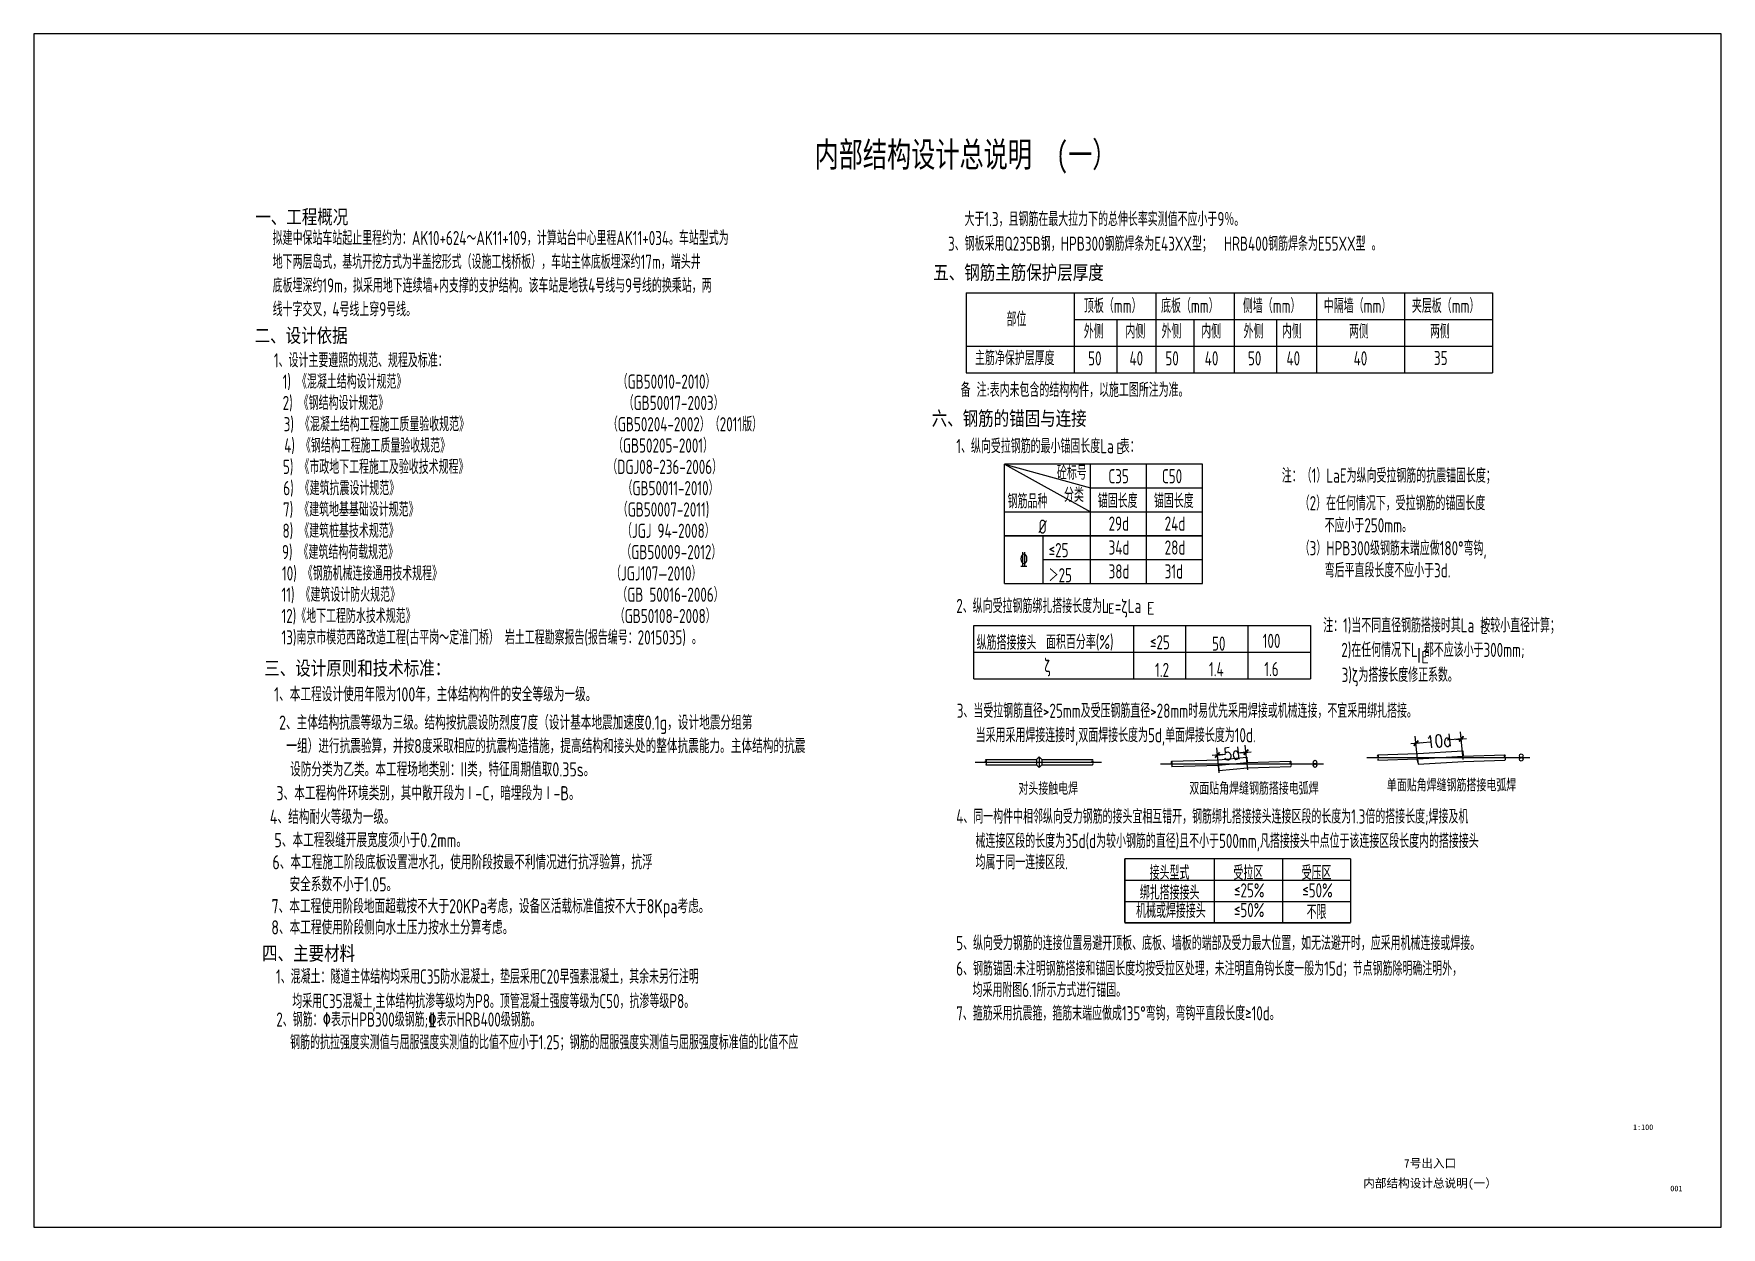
# Model space of a CAD drawing. Header units: millimetres. Extents: x -897614 to 191467, y -439928 to 101803.
# Drawn here: x -167194 to -107794, y 59799 to 101803 of the extents above; entities that cross this region are included whole.
import ezdxf
from ezdxf.enums import TextEntityAlignment as Align

# ---------------------------------------------------------------- set-up
doc = ezdxf.new("R2010")
doc.units = ezdxf.units.MM
doc.header["$LTSCALE"] = 1000
doc.linetypes.add('CENTER', pattern=[1.625, 1.25, -0.125, 0.125, -0.125])
doc.linetypes.add('DASHDOTX2', pattern=[2, 1, -0.5, 0, -0.5])
for name, color, linetype in [('3', 3, 'Continuous'), ('CHI', 3, 'Continuous'), ('DET1', 3, 'DASHDOTX2'), ('DIM', 3, 'Continuous'), ('GJ', 1, 'Continuous'), ('HATCH', 8, 'Continuous'), ('TEXT', 7, 'Continuous'), ('图框', 3, 'Continuous')]:
    doc.layers.add(name, color=color, linetype=linetype)
doc.layers.add('DY', color=1, linetype='Continuous', plot=False)
doc.styles.add('hzdx', font='txt1.shx', dxfattribs={"width": 0.75, "bigfont": 'hzdx.shx'})
doc.styles.add('HZTXT', font='simplex.shx', dxfattribs={"width": 0.8, "bigfont": 'hztxt.shx'})
doc.styles.add('TK-HZ-HT', font='', dxfattribs={"width": 0.8})
doc.styles.add('TK-HZ-ST', font='', dxfattribs={"width": 0.8})
doc.styles.add('TKW', font='', dxfattribs={"width": 0.707})
doc.styles.add('TSSD_Norm', font='tssdeng.shx', dxfattribs={"width": 0.7, "bigfont": 'tssdchn.shx'})
doc.styles.add('TSSD_Num', font='Tssdeng.shx', dxfattribs={"width": 0.7, "bigfont": 'tssdchn.shx'})
doc.styles.add('TSSD_Rein', font='tssdeng.shx', dxfattribs={"width": 0.75, "bigfont": 'hztxt.shx'})
doc.styles.add('宋体', font='', dxfattribs={"width": 0.8})
doc.styles.get('TK-HZ-HT').set_extended_font_data('SimSun')
doc.styles.get('TK-HZ-ST').set_extended_font_data('SimSun')
doc.styles.get('TKW').set_extended_font_data('宋体')
doc.styles.get('宋体').set_extended_font_data('SimSun')
doc.dimstyles.new('DIMN100', dxfattribs={"dimscale": 0.01, "dimtxt": 350, "dimasz": 1, "dimexe": 200, "dimexo": 50, "dimgap": 50, "dimtad": 1, "dimdec": 0, "dimzin": 0, "dimdsep": 46, "dimtxsty": 'HZTXT', "dimblk": '_DIMX', "dimcen": 25, "dimclrt": 7, "dimadec": 0, "dimazin": 0, "dimtfac": 1, "dimtdec": 0, "dimtix": 1, "dimtmove": 2, "dimatfit": 3, "dimldrblk": '_DIMX', "dimfxl": 0, "dimtolj": 1, "dimtzin": 0, "dimarcsym": 0})

msp = doc.modelspace()

# ---------------------------------------------------------------- texts
at = {"color": 7, "linetype": 'Continuous', "style": 'TKW', "width": 0.707}
msp.add_text('内部结构设计总说明  (一）', height=882, dxfattribs=at).set_placement((-139710.83761, 97116.11392))
at = {"color": 2, "style": '宋体', "width": 0.8}
for s, p in [('一、工程概况', (-159394.50262, 95109.78789)), ('五、钢筋主筋保护层厚度', (-135531.15472, 93152.11244)), ('二、设计依据', (-159418.79781, 90935.98555)), ('六、钢筋的锚固与连接', (-135587.1133, 88014.96488)), ('   三、设计原则和技术标准：', (-159896.96533, 79225.45674)), ('四、主要材料', (-159157.91911, 69192.39365))]:
    msp.add_text(s, height=500, dxfattribs=at).set_placement(p)
at = {"style": 'hzdx', "width": 0.75}
for s, height, p in [('E', 360, (-129083.69682, 87032.20661)), ('l', 328.05, (-129445.80299, 81419.16637)), ('E', 328.05, (-129366.48414, 81408.35714)), ('E', 405, (-128002.19464, 81376.83382)), ('E', 405, (-116267.4543, 80695.15588)), ('l', 500, (-118499.47465, 79677.03199)), ('E', 405, (-118349.19619, 79657.25375))]:
    msp.add_text(s, height=height, dxfattribs=at).set_placement(p)
at = {"layer": 'HATCH', "color": 7, "width": 0.7}
for s, style, p in [('大于1.3，且钢筋在最大拉力下的总伸长率实测值不应小于9％。 ', 'TSSD_Num', (-134430.91897, 95030.25605)), ('  3、钢板采用Q235B钢，HPB300钢筋焊条为E43XX型；  HRB400钢筋焊条为E55XX型 。', 'TSSD_Num', (-135434.96533, 94164.10666)), ('1、设计主要遵照的规范、规程及标准： ', 'TSSD_Num', (-158741.32951, 90060.61977)), ('1) 《混凝土结构设计规范》                                   （GB50010-2010）', 'TSSD_Num', (-158431.36041, 89310.61977)), ('2) 《钢结构设计规范》                                       （GB50017-2003）', 'TSSD_Num', (-158431.36041, 88560.61977)), ('备 注:表内未包含的结构构件，以施工图所注为准。', 'TSSD_Norm', (-134566.59098, 89017.97567)), ('3) 《混凝土结构工程施工质量验收规范》                       （GB50204-2002）（2011版）', 'TSSD_Num', (-158394.85073, 87810.61977)), ('4) 《钢结构工程施工质量验收规范》                           （GB50205-2001）', 'TSSD_Num', (-158377.84906, 87060.61977)), ('1、纵向受拉钢筋的最小锚固长度La 表：', 'TSSD_Num', (-134720.63346, 87040.65613)), ('5) 《市政地下工程施工及验收技术规程》                       （DGJ08-236-2006）', 'TSSD_Num', (-158422.23518, 86310.61977)), ('砼标号', 'TSSD_Num', (-131176.66919, 86106.83252)), ('C35', 'TSSD_Num', (-129365.26979, 85980.0984)), ('C50', 'TSSD_Num', (-127480.82113, 85980.0984)), ('注：（1）LaE为纵向受拉钢筋的抗震锚固长度；', 'TSSD_Num', (-123262.76962, 86002.69445)), ('6) 《建筑抗震设计规范》                                     （GB50011-2010）', 'TSSD_Num', (-158410.51301, 85560.61977)), ('钢筋品种', 'TSSD_Num', (-132912.31506, 85100.11644)), ('分类', 'TSSD_Num', (-130928.91986, 85324.66324)), ('锚固长度', 'TSSD_Num', (-129738.17489, 85113.54294)), ('锚固长度', 'TSSD_Num', (-127764.48556, 85113.54294)), ('（2）在任何情况下，受拉钢筋的锚固长度', 'TSSD_Num', (-122630.88891, 85031.39695)), ('7) 《建筑地基基础设计规范》                                 （GB50007-2011)', 'TSSD_Num', (-158419.64117, 84810.61977)), ('8) 《建筑桩基技术规范》                                     （JGJ 94-2008） ', 'TSSD_Num', (-158437.89747, 84060.61977)), ('%%C', 'TSSD_Num', (-131825.14826, 84205.58542)), ('29d', 'TSSD_Num', (-129358.31596, 84311.99004)), ('24d', 'TSSD_Num', (-127384.62664, 84311.99004)), ('不应小于250mm。', 'TSSD_Num', (-121756.28832, 84254.18924)), ('9) 《建筑结构荷载规范》                                     （GB50009-2012）', 'TSSD_Num', (-158456.15085, 83310.61977)), ('≤25\u3000', 'TSSD_Num', (-131469.18445, 83380.41427)), ('34d', 'TSSD_Num', (-129358.31596, 83471.55332)), ('28d', 'TSSD_Num', (-127384.62664, 83471.55332)), ('（3）HPB300级钢筋末端应做180%%D弯钩,', 'TSSD_Num', (-122630.88891, 83446.58509)), ('%%132', 'TSSD_Num', (-132489.54738, 83061.09209)), ('弯后平直段长度不应小于3d.', 'TSSD_Num', (-121752.8124, 82669.37738)), ('10) 《钢筋机械连接通用技术规程》                            （JGJ107—2010）', 'TSSD_Num', (-158456.15085, 82560.61977)), ('＞25\u3000', 'TSSD_Num', (-131469.18445, 82495.88196)), ('38d', 'TSSD_Num', (-129358.31596, 82631.11659)), ('31d', 'TSSD_Num', (-127384.62664, 82631.11659)), ('11) 《建筑设计防火规范》                                    （GB 50016-2006）', 'TSSD_Num', (-158473.91675, 81810.61977)), ('12)《地下工程防水技术规范》                                 （GB50108-2008）', 'TSSD_Num', (-158473.91675, 81060.61977)), ('2、纵向受拉钢筋绑扎搭接长度为L =ζLa :', 'TSSD_Norm', (-134720.02291, 81414.10442)), ('13)南京市模范西路改造工程(古平岗～定淮门桥） 岩土工程勘察报告(报告编号：2015035) 。', 'TSSD_Num', (-158473.91675, 80307.72274)), ('注：1)当不同直径钢筋搭接时其La 按较小直径计算；', 'TSSD_Num', (-121805.0853, 80731.3843)), ('纵筋搭接接头', 'TSSD_Num', (-134002.44399, 80124.89508)), ('面积百分率(%)', 'TSSD_Num', (-131559.33698, 80145.49552)), ('≤25', 'TSSD_Num', (-127903.09062, 80136.66122)), ('50', 'TSSD_Num', (-125718.21156, 80089.5426)), ('100', 'TSSD_Num', (-123934.21725, 80185.66623)), ('   2)在任何情况下L 都不应该小于300mm;', 'TSSD_Num', (-121805.0853, 79868.11962)), ('ζ', 'TSSD_Norm', (-131624.96179, 79340.69553)), ('1.2', 'TSSD_Num', (-127722.79679, 79163.16203)), ('1.4', 'TSSD_Num', (-125825.93714, 79187.35888)), ('1.6', 'TSSD_Num', (-123879.03304, 79192.87462)), ('   3)ζ为搭接长度修正系数。', 'TSSD_Num', (-121791.3353, 78988.19836)), ('3、当受拉钢筋直径>25mm及受压钢筋直径>28mm时易优先采用焊接或机械连接，不宜采用绑扎搭接。', 'TSSD_Num', (-134703.98657, 77726.60637)), ('当采用采用焊接连接时,双面焊接长度为5d,单面焊接长度为10d.', 'TSSD_Num', (-134037.61408, 76867.27869)), ('4、同一构件中相邻纵向受力钢筋的接头宜相互错开，钢筋绑扎搭接接头连接区段的长度为1.3倍的搭接长度;焊接及机', 'TSSD_Num', (-134722.10009, 74004.75645)), ('械连接区段的长度为35d(d为较小钢筋的直径)且不小于500mm,凡搭接接头中点位于该连接区段长度内的搭接接头', 'TSSD_Num', (-134043.15037, 73145.42877)), ('均属于同一连接区段.', 'TSSD_Num', (-134043.15037, 72395.42877)), ('≤25%', 'TSSD_Num', (-124944.42763, 71404.28994)), ('≤50%', 'TSSD_Num', (-122544.42763, 71404.28994)), ('机械或焊接接头', 'TSSD_Num', (-128390.41206, 70683.79693)), ('≤50%', 'TSSD_Num', (-124949.59852, 70711.65851)), ('5、纵向受力钢筋的连接位置易避开顶板、底板、墙板的端部及受力最大位置，如无法避开时，应采用机械连接或焊接。', 'TSSD_Num', (-134723.67511, 69549.75125)), ('  1、混凝土：隧道主体结构均采用C35防水混凝土，垫层采用C20早强素混凝土，其余未另行注明', 'TSSD_Num', (-159091.2783, 68371.52751)), ('6、钢筋锚固:未注明钢筋搭接和锚固长度均按受拉区处理，未注明直角钩长度一般为15d；节点钢筋除明确注明外，', 'TSSD_Num', (-134723.67511, 68654.08196)), ('均采用附图6.1所示方式进行锚固。', 'TSSD_Num', (-134148.44478, 67900.14495)), ('    均采用C35混凝土,主体结构抗渗等级均为P8。顶管混凝土强度等级为C50，抗渗等级P8。', 'TSSD_Num', (-158943.70988, 67508.12471)), ('  2、钢筋：%%130表示HPB300级钢筋;%%132表示HRB400级钢筋。', 'TSSD_Num', (-159080.7577, 66859.45796)), ('7、箍筋采用抗震箍，箍筋末端应做成135°弯钩，弯钩平直段长度≥10d。', 'TSSD_Num', (-134723.67511, 67079.27881)), ('钢筋的抗拉强度实测值与屈服强度实测值的比值不应小于1.25；钢筋的屈服强度实测值与屈服强度标准值的比值不应', 'TSSD_Num', (-158167.89069, 66061.77057))]:
    msp.add_text(s, height=500, dxfattribs=dict(at, style=style)).set_placement(p)
at = {"layer": 'HATCH', "color": 7, "style": 'TSSD_Norm', "width": 0.7}
for s, p in [('顶板（mm）', (-130226.53709, 91827.50242)), ('底板（mm）', (-127513.13873, 91827.50242)), ('侧墙（mm）', (-124632.10685, 91827.50242)), ('中隔墙（mm）', (-121783.41393, 91827.50242)), ('夹层板（mm）', (-118683.02739, 91827.50242)), ('部位', (-132953.95128, 91356.93126)), ('外侧', (-130232.72345, 90929.38067)), ('内侧', (-128767.79649, 90929.38067)), ('外侧', (-127496.70912, 90929.38067)), ('内侧', (-126098.79785, 90929.38067)), ('外侧', (-124607.49346, 90929.38067)), ('内侧', (-123260.10531, 90929.38067)), ('两侧', (-120896.47912, 90929.38067)), ('两侧', (-118048.76229, 90929.38067)), ('主筋净保护层厚度', (-134062.39144, 89988.338)), ('50', (-130079.18918, 89979.06241)), ('40', (-128623.69114, 89979.06241)), ('50', (-127360.96393, 89979.06241)), ('40', (-125974.59572, 89979.06241)), ('50', (-124454.56948, 89979.06241)), ('40', (-123097.34944, 89979.06241)), ('40', (-120733.61968, 89979.06241)), ('35', (-117906.61703, 89990.44719))]:
    msp.add_text(s, height=500, dxfattribs=at).set_placement(p, align=Align.BOTTOM_LEFT)
at = {"layer": 'HATCH', "color": 7, "style": 'TSSD_Num', "width": 0.7}
for s, p in [('接头型式', (-127214.47702, 72302.4429)), ('受拉区', (-124439.83785, 72302.4429)), ('受压区', (-122039.83785, 72302.4429)), ('绑扎搭接接头', (-127209.30612, 71601.42836)), ('不限', (-122039.83785, 70908.79693))]:
    msp.add_text(s, height=500, dxfattribs=at).set_placement(p, align=Align.MIDDLE)
at = {"layer": 'TEXT', "style": 'TSSD_Num', "width": 0.7}
for s, p in [('拟建中保站车站起止里程约为：AK10+624～AK11+109，计算站台中心里程AK11+034。车站型式为', (-158783.66247, 94213.31647)), ('地下两层岛式，基坑开挖方式为半盖挖形式（设施工栈桥板），车站主体底板埋深约17m，端头井', (-158783.66247, 93378.31646)), ('底板埋深约19m，拟采用地下连续墙+内支撑的支护结构。该车站是地铁4号线与9号线的换乘站，两', (-158783.66247, 92543.31645)), ('线十字交叉，4号线上穿9号线。', (-158783.66247, 91708.31644))]:
    msp.add_text(s, height=500, dxfattribs=at).set_placement(p, align=Align.BOTTOM_LEFT)
at = {"layer": 'TEXT', "style": 'TSSD_Rein', "width": 0.75}
msp.add_text('1、本工程设计使用年限为100年，主体结构构件的安全等级为一级。', height=500, dxfattribs=at).set_placement((-153062.18412, 78154.5906), align=Align.BOTTOM_CENTER)
for s, p in [('2、主体结构抗震等级为三级。结构按抗震设防烈度7度（设计基本地震加速度0.1g，设计地震分组第', (-150227.6154, 77558.43675)), ('一组）进行抗震验算，并按8度采取相应的抗震构造措施，提高结构和接头处的整体抗震能力。主体结构的抗震', (-149167.51991, 76733.6336)), ('设防分类为乙类。本工程场地类别：II类，特征周期值取0.35s。', (-152814.19326, 75912.76746)), ('3、本工程构件环境类别，其中敞开段为Ⅰ-C，暗埋段为Ⅰ-B。', (-153315.76041, 75074.14462)), ('4、结构耐火等级为一级。', (-156686.0882, 74240.72646)), ('5、本工程裂缝开展宽度须小于0.2mm。', (-155333.05126, 73421.51901)), ('6、本工程施工阶段底板设置泄水孔，使用阶段按最不利情况进行抗浮验算，抗浮', (-152100.40682, 72646.28924))]:
    msp.add_text(s, height=500, dxfattribs=at).set_placement(p, align=Align.MIDDLE_CENTER)
for s, p in [('安全系数不小于1.05。', (-158190.11744, 71616.43037)), ('7、本工程使用阶段地面超载按不大于20KPa考虑，设备区活载标准值按不大于8Kpa考虑。', (-158824.043, 70846.78997)), ('8、本工程使用阶段侧向水土压力按水土分算考虑。', (-158832.15308, 70100.72698))]:
    msp.add_text(s, height=500, dxfattribs=at).set_placement(p)
at = {"layer": '图框', "color": 7}
for s, height, style, p in [('1:100', 200, 'TK-HZ-ST', (-110543.83845, 63318.86498)), ('7号出入口', 300, 'TK-HZ-HT', (-118043.83845, 62048.86498)), ('内部结构设计总说明(一）', 300, 'TK-HZ-HT', (-118043.83845, 61348.86498))]:
    msp.add_text(s, height=height, dxfattribs=dict(at, style=style)).set_placement(p, align=Align.MIDDLE_CENTER)
at = {"layer": '图框', "color": 7, "style": 'TK-HZ-ST'}
msp.add_text('001 ', height=200, dxfattribs=at).set_placement((-109587.48319, 61061.97498))

# ---------------------------------------------------------------- blocks, each defined once
blk = doc.blocks.new('_DIMX')
blk.add_line((-150, 0), (150, 0))
at = {"const_width": 50}
blk.add_lwpolyline([(-70, -70), (70, 70)], dxfattribs=at)
blk = doc.blocks.new('*D1732')
at = {"layer": 'Defpoints', "color": 0, "lineweight": 0, "transparency": 16777216}
for p in [(91.74, 12.95), (79.56, 5.83), (92.35, 6.61)]:
    blk.add_point(p, dxfattribs=at)
at = {"layer": 'DIM', "color": 0, "lineweight": -2, "transparency": 16777216}
for p, q in [((92.31, 7.11), (91.55, 14.94)), ((79.52, 6.33), (78.8, 13.71)), ((79, 11.72), (82.98, 12.1)), ((91.73, 12.95), (87.75, 12.57))]:
    blk.add_line(p, q, dxfattribs=at)
at = {"layer": 'DIM', "color": 0, "lineweight": -2, "transparency": 16777216, "xscale": 0.01, "yscale": 0.01, "zscale": 0.01}
for p, rotation in [((78.99, 11.72), 185.538328573727), ((91.74, 12.95), 5.538328573727005)]:
    blk.add_blockref('_DIMX', p, dxfattribs=dict(at, rotation=rotation))
at = {"layer": 'DIM', "color": 7, "transparency": 16777216, "insert": (85.37, 12.34), "char_height": 3.5, "attachment_point": 5, "rotation": 5.5383, "style": 'HZTXT'}
blk.add_mtext('\\A1;10d', dxfattribs=at)
blk = doc.blocks.new('*D1733')
at = {"layer": 'Defpoints', "color": 0, "lineweight": 0, "transparency": 16777216}
for p in [(31.12, 9.19), (23.58, 2.92), (31.65, 3.71)]:
    blk.add_point(p, dxfattribs=at)
at = {"layer": 'DIM', "color": 0, "lineweight": -2, "transparency": 16777216}
for p, q in [((23.54, 3.42), (22.86, 10.4)), ((31.6, 4.21), (30.92, 11.18)), ((23.06, 8.41), (25.35, 8.63)), ((31.11, 9.19), (28.81, 8.97))]:
    blk.add_line(p, q, dxfattribs=at)
at = {"layer": 'DIM', "color": 0, "lineweight": -2, "transparency": 16777216, "xscale": 0.01, "yscale": 0.01, "zscale": 0.01}
for p, rotation in [((31.12, 9.19), 5.538328573727005), ((23.05, 8.41), 185.538328573727)]:
    blk.add_blockref('_DIMX', p, dxfattribs=dict(at, rotation=rotation))
at = {"layer": 'DIM', "color": 7, "transparency": 16777216, "insert": (27.08, 8.8), "char_height": 3.5, "attachment_point": 5, "rotation": 5.5383, "style": 'HZTXT'}
blk.add_mtext('\\A1;5d', dxfattribs=at)
blk = doc.blocks.new('A$C1A785880')
at = {"layer": '3'}
h = blk.add_hatch(color=256, dxfattribs=at)
h.paths.add_polyline_path([(50.43, 5.9, -0.026786), (50.48, 5.91, -0.225267), (50.12, 6.15, 0.250223), (49.99, 5.9)])
h.paths.add_polyline_path([(49.99, 5.9, 0.242892), (50.11, 5.66, -0.207597), (50.43, 5.9)])
h = blk.add_hatch(color=256, dxfattribs=at)
h.paths.add_polyline_path([(50.97, 6.15, -0.250223), (51.1, 5.9), (50.66, 5.9, 0.026786), (50.61, 5.91, 0.225267)])
h.paths.add_polyline_path([(50.66, 5.9), (51.1, 5.9, -0.242892), (50.98, 5.66, 0.207597)])
h = blk.add_hatch(color=256, dxfattribs=at)
h.paths.add_polyline_path([(108.5, 7.69, -0.026786), (108.56, 7.7, -0.225267), (108.2, 7.93, 0.250223), (108.07, 7.69)])
h.paths.add_polyline_path([(108.07, 7.69, 0.242892), (108.19, 7.45, -0.207597), (108.5, 7.69)])
for p, q in [((79.47, 8.84), (92.16, 9.6)), ((92.16, 9.6), (92.31, 8.11)), ((-42.11, 7.1), (-27.86, 7.1)), ((-42.11, 5.6), (-27.86, 5.6)), ((-27.86, 7.1), (-27.11, 7.85)), ((-27.86, 7.1), (-27.86, 5.6)), ((-27.86, 5.6), (-27.11, 4.85)), ((-27.11, 7.85), (-26.36, 7.1)), ((-27.11, 7.85), (-27.11, 4.85)), ((-27.11, 4.85), (-26.36, 5.6)), ((-26.36, 7.1), (-12.11, 7.1)), ((-26.36, 7.1), (-26.36, 5.6)), ((-26.36, 5.6), (-12.11, 5.6)), ((10.14, 6.65), (23.39, 7.05)), ((10.19, 5.15), (23.33, 5.55)), ((23.33, 5.55), (31.49, 6.32)), ((23.33, 5.55), (23.48, 4.05)), ((23.39, 7.05), (31.35, 7.82)), ((23.48, 4.05), (31.54, 4.83)), ((31.35, 7.82), (31.49, 6.32)), ((31.49, 6.33), (43.66, 6.71)), ((31.54, 4.84), (43.73, 5.21)), ((68.22, 8.44), (79.47, 8.84)), ((68.27, 6.94), (79.42, 7.33)), ((79.42, 7.33), (92.31, 8.11)), ((79.42, 7.33), (79.56, 5.83)), ((79.56, 5.84), (92.35, 6.61)), ((92.31, 8.12), (103.98, 8.5)), ((92.35, 6.62), (104.05, 7))]:
    blk.add_line(p, q, dxfattribs=at)
for centre in [(50.54, 6.41), (50.54, 5.42), (108.62, 8.2), (108.62, 7.2)]:
    blk.add_circle(centre, 0.5, dxfattribs=at)
for centre, radius, start, end in [((-41.81, 6.73), 0.479, 128.442, 231.558), ((-42.4, 6.73), 0.479, 308.442, 51.558), ((-42.4, 5.98), 0.479, 308.442, 51.558), ((-11.81, 6.73), 0.479, 128.442, 231.558), ((-12.4, 6.73), 0.479, 308.442, 51.558), ((-12.4, 5.98), 0.479, 308.442, 51.558), ((10.49, 6.26), 0.479, 124.6521, 227.7681), ((9.84, 5.55), 0.479, 304.6521, 47.7681), ((9.89, 6.3), 0.479, 304.6521, 47.7681), ((43.98, 6.29), 0.479, 130.9247, 234.0406), ((43.38, 6.27), 0.479, 310.9247, 54.0406), ((43.42, 5.52), 0.479, 310.9247, 54.0406), ((50.28, 5.9), 0.295, 123.5436, 235.0145), ((50.81, 5.9), 0.295, 304.9855, 56.4564), ((68.57, 8.04), 0.479, 124.6521, 227.7681), ((67.92, 7.34), 0.479, 304.6521, 47.7681), ((67.97, 8.08), 0.479, 304.6521, 47.7681), ((104.3, 8.08), 0.479, 130.9247, 234.0406), ((103.7, 8.05), 0.479, 310.9247, 54.0406), ((103.73, 7.3), 0.479, 310.9247, 54.0406), ((108.36, 7.69), 0.295, 123.5436, 235.0145)]:
    blk.add_arc(centre, radius, start, end, dxfattribs=at)
at = {"layer": 'DET1', "linetype": 'CENTER'}
for p, q in [((-45.19, 6.35), (-9.62, 6.35)), ((7.08, 5.9), (52.92, 5.9)), ((65.16, 7.69), (111, 7.69))]:
    blk.add_line(p, q, dxfattribs=at)
at = {"layer": 'GJ'}
for p, q in [((23.33, 5.55), (31.49, 6.33)), ((79.42, 7.33), (92.31, 8.12))]:
    blk.add_line(p, q, dxfattribs=at)
at = {"layer": 'CHI', "style": 'HZTXT', "width": 0.8}
for s, p in [('对头接触电焊', (-32.97, -2.81)), ('双面贴角焊缝钢筋搭接电弧焊', (15.16, -2.75)), ('单面贴角焊缝钢筋搭接电弧焊', (70.8, -1.84))]:
    blk.add_text(s, height=3.5, dxfattribs=at).set_placement(p)
at = {"layer": 'DIM'}
for base, p1, p2, text, picture, middle in [((91.74, 12.95), (79.56, 5.83), (92.35, 6.61), '10d', '*D1732', (85.37, 12.34)), ((31.12, 9.19), (23.58, 2.92), (31.65, 3.71), '5d', '*D1733', (27.08, 8.8))]:
    dim = blk.add_linear_dim(base=base, p1=p1, p2=p2, angle=5.5383, text=text, dimstyle='DIMN100', override={"dimtxsty": 'HZTXT'}, dxfattribs=at)
    dim.commit()
    dim.dimension.update_dxf_attribs({"geometry": picture, "text_midpoint": middle, "dimtype": 128})

# ---------------------------------------------------------------- linework, layer by layer
for p, q in [((-115845.69251, 92684.67207), (-115845.69251, 89867.87165)), ((-126051.96235, 86659.52802), (-129999.341, 86659.52802)), ((-134099.7247, 79094.33314), (-134099.7247, 80972.20009)), ((-134099.7247, 80972.20009), (-122252.21303, 80972.20009)), ((-128480.92782, 80972.20009), (-128480.92782, 79094.33314)), ((-122252.21303, 80972.20009), (-122252.21303, 79094.33314))]:
    msp.add_line(p, q)
at = {"const_width": 4.59375}
msp.add_lwpolyline([(-128480.92782, 79094.33314), (-128480.92782, 80972.20009)], dxfattribs=at)
at = {"layer": 'DY'}
msp.add_lwpolyline([(-167193.83845, 59798.86498), (-107793.83845, 59798.86498), (-107793.83845, 101803.15069), (-167193.83845, 101803.15069)], close=True, dxfattribs=at)
at = {"layer": 'HATCH', "color": 7}
for p, q in [((-134370.73121, 92684.67207), (-115845.69251, 92684.67207)), ((-134370.73121, 92684.67207), (-134370.73121, 89867.87165)), ((-130573.85621, 92684.67207), (-130573.85621, 89867.87165)), ((-127701.58926, 92684.67207), (-127701.58926, 89867.87165)), ((-124935.24739, 92684.67207), (-124935.24739, 89867.87165)), ((-122043.89681, 92684.67207), (-122043.89681, 89867.87165)), ((-118944.79466, 92684.67207), (-118944.79466, 89867.87165)), ((-130573.85621, 91745.7386), (-115859.58921, 91745.7386)), ((-129070.95572, 91745.7386), (-129070.95572, 89867.87165)), ((-126355.01106, 91745.7386), (-126355.01106, 89867.87165)), ((-123450.43289, 91745.7386), (-123450.43289, 89867.87165)), ((-134370.73121, 90806.80513), (-115845.69251, 90806.80513)), ((-134370.73121, 89867.87165), (-115845.69251, 89867.87165)), ((-129999.341, 86659.52802), (-133019.73461, 86659.52802)), ((-133019.73461, 82457.3444), (-133019.73461, 86659.52802)), ((-133019.73461, 86659.52802), (-129999.341, 85819.0913)), ((-133019.73461, 86659.52802), (-129999.341, 84978.65457)), ((-129999.341, 82457.3444), (-129999.341, 86659.52802)), ((-129999.341, 82457.3444), (-129999.341, 86659.52802)), ((-128025.65168, 82457.3444), (-128025.65168, 86659.52802)), ((-126051.96235, 82457.3444), (-126051.96235, 86659.52802)), ((-129999.341, 85819.0913), (-126051.96235, 85819.0913)), ((-133019.73461, 84978.65457), (-129999.341, 84978.65457)), ((-129999.341, 84978.65457), (-126051.96235, 84978.65457)), ((-129999.341, 84138.21785), (-133019.73461, 84138.21785)), ((-133019.73461, 84138.21785), (-129999.341, 84138.21785)), ((-131662.8232, 82457.3444), (-131662.8232, 84138.21785)), ((-126051.96235, 84138.21785), (-129999.341, 84138.21785)), ((-129999.341, 84138.21785), (-126051.96235, 84138.21785)), ((-131662.8232, 83297.78113), (-129999.341, 83297.78113)), ((-129999.341, 83297.78113), (-126051.96235, 83297.78113)), ((-133019.73461, 82457.3444), (-129999.341, 82457.3444)), ((-129999.341, 82457.3444), (-126051.96235, 82457.3444)), ((-126652.65355, 80972.20009), (-126652.65355, 79094.33314)), ((-124462.52444, 80972.20009), (-124462.52444, 79094.33314)), ((-134099.7247, 80033.26661), (-122252.21303, 80033.26661)), ((-134099.7247, 79094.33314), (-122252.21303, 79094.33314)), ((-125639.83785, 72767.26694), (-125639.83785, 70513.8266)), ((-123239.83785, 72767.26694), (-123239.83785, 70513.8266)), ((-128789.11619, 72016.12016), (-120839.83785, 72016.12016)), ((-128789.11619, 71264.97338), (-120839.83785, 71264.97338))]:
    msp.add_line(p, q, dxfattribs=at)
at = {"layer": 'HATCH', "color": 7, "const_width": 50}
for points in [[(-128789.11619, 72767.26694), (-120839.83785, 72767.26694)], [(-128789.11619, 72767.26694), (-128789.11619, 70513.8266)], [(-120839.83785, 72767.26694), (-120839.83785, 70513.8266)], [(-128789.11619, 70513.8266), (-120839.83785, 70513.8266)]]:
    msp.add_lwpolyline(points, dxfattribs=at)

# ---------------------------------------------------------------- block references
at = {"color": 4, "xscale": 125, "yscale": 125, "zscale": 125}
msp.add_blockref('A$C1A785880', (-128412.23537, 75367.90129), dxfattribs=at)

msp.set_redraw_order([(e.dxf.handle, doc.entitydb.next_handle()) for e in msp.query("TEXT MTEXT ATTDEF DIMENSION ARC_DIMENSION")])  # texts and dimensions are drawn at this point

doc.saveas('drawing.dxf')
